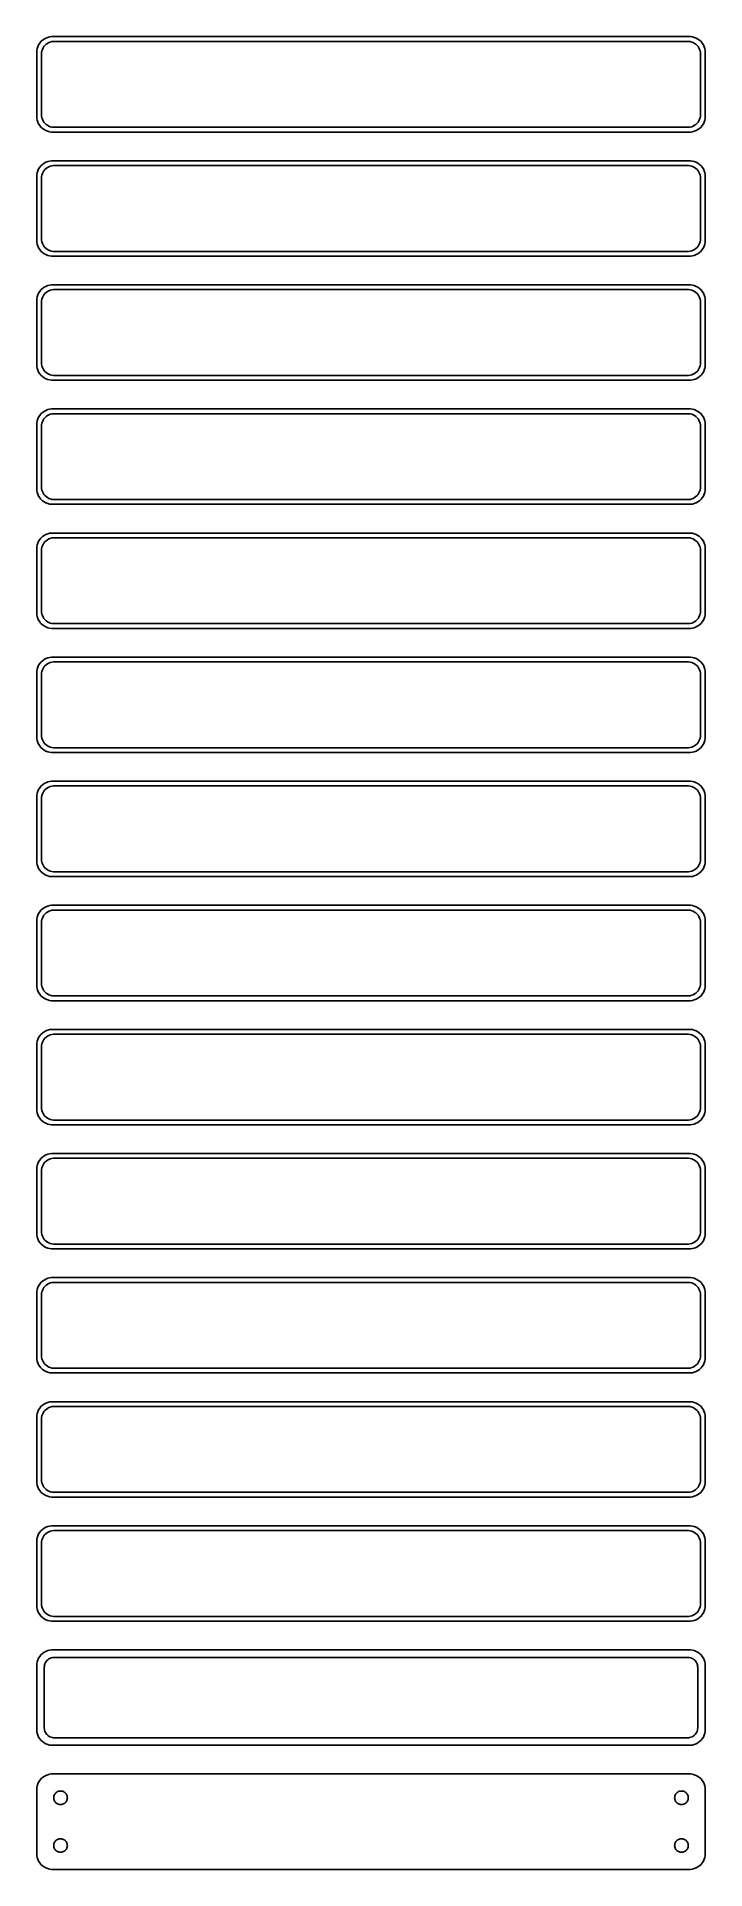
# Model space of a CAD drawing. Header units: metres. Extents: x -105 to 105, y 570 to 1146.
import ezdxf

# ---------------------------------------------------------------- set-up
doc = ezdxf.new("R2010")
doc.units = ezdxf.units.M

msp = doc.modelspace()

# ---------------------------------------------------------------- linework, layer by layer
for p, q in [((-104.961, 1141.63), (-105, 1141)), ((-105, 1141), (-105, 1121)), ((-104.843, 1142.24), (-104.961, 1141.63)), ((-104.649, 1142.84), (-104.843, 1142.24)), ((-104.382, 1143.41), (-104.649, 1142.84)), ((-104.045, 1143.94), (-104.382, 1143.41)), ((-103.645, 1144.42), (-104.045, 1143.94)), ((-103.187, 1144.85), (-103.645, 1144.42)), ((-103.5, 1140.5), (-103.468, 1141)), ((-103.5, 1121.5), (-103.5, 1140.5)), ((-103.468, 1141), (-103.374, 1141.49)), ((-103.374, 1141.49), (-103.219, 1141.97)), ((-103.219, 1141.97), (-103.005, 1142.43)), ((-102.679, 1145.22), (-103.187, 1144.85)), ((-103.005, 1142.43), (-102.736, 1142.85)), ((-102.736, 1142.85), (-102.416, 1143.24)), ((-102.129, 1145.52), (-102.679, 1145.22)), ((-102.416, 1143.24), (-102.05, 1143.58)), ((-101.545, 1145.76), (-102.129, 1145.52)), ((-102.05, 1143.58), (-101.643, 1143.88)), ((-101.643, 1143.88), (-101.203, 1144.12)), ((-100.937, 1145.91), (-101.545, 1145.76)), ((-101.203, 1144.12), (-100.736, 1144.3)), ((-100.314, 1145.99), (-100.937, 1145.91)), ((-100.736, 1144.3), (-100.25, 1144.43)), ((100.314, 1145.99), (-100.314, 1145.99)), ((-100.25, 1144.43), (-99.7512, 1144.49)), ((-99.7512, 1144.49), (99.7512, 1144.49)), ((99.7512, 1144.49), (100.25, 1144.43)), ((100.25, 1144.43), (100.736, 1144.3)), ((100.937, 1145.91), (100.314, 1145.99)), ((100.736, 1144.3), (101.203, 1144.12)), ((101.545, 1145.76), (100.937, 1145.91)), ((101.203, 1144.12), (101.643, 1143.88)), ((102.129, 1145.52), (101.545, 1145.76)), ((101.643, 1143.88), (102.05, 1143.58)), ((102.05, 1143.58), (102.416, 1143.24)), ((102.679, 1145.22), (102.129, 1145.52)), ((102.416, 1143.24), (102.736, 1142.85)), ((103.187, 1144.85), (102.679, 1145.22)), ((102.736, 1142.85), (103.005, 1142.43)), ((103.005, 1142.43), (103.219, 1141.97)), ((103.645, 1144.42), (103.187, 1144.85)), ((103.219, 1141.97), (103.374, 1141.49)), ((103.374, 1141.49), (103.468, 1141)), ((103.468, 1141), (103.5, 1140.5)), ((103.5, 1140.5), (103.5, 1121.5)), ((104.045, 1143.94), (103.645, 1144.42)), ((104.382, 1143.41), (104.045, 1143.94)), ((104.649, 1142.84), (104.382, 1143.41)), ((104.843, 1142.24), (104.649, 1142.84)), ((104.961, 1141.63), (104.843, 1142.24)), ((105, 1141), (104.961, 1141.63)), ((105, 1121), (105, 1141)), ((-105, 1121), (-104.961, 1120.37)), ((-104.961, 1120.37), (-104.843, 1119.76)), ((-104.843, 1119.76), (-104.649, 1119.16)), ((-104.649, 1119.16), (-104.382, 1118.59)), ((-104.382, 1118.59), (-104.045, 1118.06)), ((-104.045, 1118.06), (-103.645, 1117.58)), ((-103.645, 1117.58), (-103.187, 1117.15)), ((-103.468, 1121), (-103.5, 1121.5)), ((-103.374, 1120.51), (-103.468, 1121)), ((-103.219, 1120.03), (-103.374, 1120.51)), ((-103.005, 1119.57), (-103.219, 1120.03)), ((-102.736, 1119.15), (-103.005, 1119.57)), ((-102.416, 1118.76), (-102.736, 1119.15)), ((-102.05, 1118.42), (-102.416, 1118.76)), ((-101.643, 1118.12), (-102.05, 1118.42)), ((-101.203, 1117.88), (-101.643, 1118.12)), ((-100.736, 1117.7), (-101.203, 1117.88)), ((-100.25, 1117.57), (-100.736, 1117.7)), ((-99.7512, 1117.51), (-100.25, 1117.57)), ((99.7512, 1117.51), (-99.7512, 1117.51)), ((100.25, 1117.57), (99.7512, 1117.51)), ((100.736, 1117.7), (100.25, 1117.57)), ((101.203, 1117.88), (100.736, 1117.7)), ((101.643, 1118.12), (101.203, 1117.88)), ((102.05, 1118.42), (101.643, 1118.12)), ((102.416, 1118.76), (102.05, 1118.42)), ((102.736, 1119.15), (102.416, 1118.76)), ((103.005, 1119.57), (102.736, 1119.15)), ((103.219, 1120.03), (103.005, 1119.57)), ((103.187, 1117.15), (103.645, 1117.58)), ((103.374, 1120.51), (103.219, 1120.03)), ((103.468, 1121), (103.374, 1120.51)), ((103.5, 1121.5), (103.468, 1121)), ((103.645, 1117.58), (104.045, 1118.06)), ((104.045, 1118.06), (104.382, 1118.59)), ((104.382, 1118.59), (104.649, 1119.16)), ((104.649, 1119.16), (104.843, 1119.76)), ((104.843, 1119.76), (104.961, 1120.37)), ((104.961, 1120.37), (105, 1121)), ((-103.187, 1117.15), (-102.679, 1116.78)), ((-102.679, 1116.78), (-102.129, 1116.48)), ((-102.129, 1116.48), (-101.545, 1116.24)), ((-101.545, 1116.24), (-100.937, 1116.09)), ((-100.937, 1116.09), (-100.314, 1116.01)), ((-100.314, 1116.01), (100.314, 1116.01)), ((100.314, 1116.01), (100.937, 1116.09)), ((100.937, 1116.09), (101.545, 1116.24)), ((101.545, 1116.24), (102.129, 1116.48)), ((102.129, 1116.48), (102.679, 1116.78)), ((102.679, 1116.78), (103.187, 1117.15)), ((-102.679, 1106.22), (-103.187, 1105.85)), ((-102.129, 1106.52), (-102.679, 1106.22)), ((-101.545, 1106.76), (-102.129, 1106.52)), ((-100.937, 1106.91), (-101.545, 1106.76)), ((-100.314, 1106.99), (-100.937, 1106.91)), ((100.314, 1106.99), (-100.314, 1106.99)), ((100.937, 1106.91), (100.314, 1106.99)), ((101.545, 1106.76), (100.937, 1106.91)), ((102.129, 1106.52), (101.545, 1106.76)), ((102.679, 1106.22), (102.129, 1106.52)), ((103.187, 1105.85), (102.679, 1106.22)), ((-104.961, 1102.63), (-105, 1102)), ((-105, 1102), (-105, 1082)), ((-104.843, 1103.24), (-104.961, 1102.63)), ((-104.649, 1103.84), (-104.843, 1103.24)), ((-104.382, 1104.41), (-104.649, 1103.84)), ((-104.045, 1104.94), (-104.382, 1104.41)), ((-103.645, 1105.42), (-104.045, 1104.94)), ((-103.187, 1105.85), (-103.645, 1105.42)), ((-103.5, 1101.5), (-103.468, 1102)), ((-103.5, 1082.5), (-103.5, 1101.5)), ((-103.468, 1102), (-103.374, 1102.49)), ((-103.374, 1102.49), (-103.219, 1102.97)), ((-103.219, 1102.97), (-103.005, 1103.43)), ((-103.005, 1103.43), (-102.736, 1103.85)), ((-102.736, 1103.85), (-102.416, 1104.24)), ((-102.416, 1104.24), (-102.05, 1104.58)), ((-102.05, 1104.58), (-101.643, 1104.88)), ((-101.643, 1104.88), (-101.203, 1105.12)), ((-101.203, 1105.12), (-100.736, 1105.3)), ((-100.736, 1105.3), (-100.25, 1105.43)), ((-100.25, 1105.43), (-99.7512, 1105.49)), ((-99.7512, 1105.49), (99.7512, 1105.49)), ((99.7512, 1105.49), (100.25, 1105.43)), ((100.25, 1105.43), (100.736, 1105.3)), ((100.736, 1105.3), (101.203, 1105.12)), ((101.203, 1105.12), (101.643, 1104.88)), ((101.643, 1104.88), (102.05, 1104.58)), ((102.05, 1104.58), (102.416, 1104.24)), ((102.416, 1104.24), (102.736, 1103.85)), ((102.736, 1103.85), (103.005, 1103.43)), ((103.005, 1103.43), (103.219, 1102.97)), ((103.645, 1105.42), (103.187, 1105.85)), ((103.219, 1102.97), (103.374, 1102.49)), ((103.374, 1102.49), (103.468, 1102)), ((103.468, 1102), (103.5, 1101.5)), ((103.5, 1101.5), (103.5, 1082.5)), ((104.045, 1104.94), (103.645, 1105.42)), ((104.382, 1104.41), (104.045, 1104.94)), ((104.649, 1103.84), (104.382, 1104.41)), ((104.843, 1103.24), (104.649, 1103.84)), ((104.961, 1102.63), (104.843, 1103.24)), ((105, 1102), (104.961, 1102.63)), ((105, 1082), (105, 1102)), ((-105, 1082), (-104.961, 1081.37)), ((-104.961, 1081.37), (-104.843, 1080.76)), ((-104.843, 1080.76), (-104.649, 1080.16)), ((-104.649, 1080.16), (-104.382, 1079.59)), ((-104.382, 1079.59), (-104.045, 1079.06)), ((-104.045, 1079.06), (-103.645, 1078.58)), ((-103.645, 1078.58), (-103.187, 1078.15)), ((-103.468, 1082), (-103.5, 1082.5)), ((-103.374, 1081.51), (-103.468, 1082)), ((-103.219, 1081.03), (-103.374, 1081.51)), ((-103.005, 1080.57), (-103.219, 1081.03)), ((-103.187, 1078.15), (-102.679, 1077.78)), ((-102.736, 1080.15), (-103.005, 1080.57)), ((-102.416, 1079.76), (-102.736, 1080.15)), ((-102.679, 1077.78), (-102.129, 1077.48)), ((-102.05, 1079.42), (-102.416, 1079.76)), ((-102.129, 1077.48), (-101.545, 1077.24)), ((-101.643, 1079.12), (-102.05, 1079.42)), ((-101.203, 1078.88), (-101.643, 1079.12)), ((-101.545, 1077.24), (-100.937, 1077.09)), ((-100.736, 1078.7), (-101.203, 1078.88)), ((-100.937, 1077.09), (-100.314, 1077.01)), ((-100.25, 1078.57), (-100.736, 1078.7)), ((-99.7512, 1078.51), (-100.25, 1078.57)), ((99.7512, 1078.51), (-99.7512, 1078.51)), ((100.25, 1078.57), (99.7512, 1078.51)), ((100.736, 1078.7), (100.25, 1078.57)), ((100.314, 1077.01), (100.937, 1077.09)), ((101.203, 1078.88), (100.736, 1078.7)), ((100.937, 1077.09), (101.545, 1077.24)), ((101.643, 1079.12), (101.203, 1078.88)), ((101.545, 1077.24), (102.129, 1077.48)), ((102.05, 1079.42), (101.643, 1079.12)), ((102.416, 1079.76), (102.05, 1079.42)), ((102.129, 1077.48), (102.679, 1077.78)), ((102.736, 1080.15), (102.416, 1079.76)), ((102.679, 1077.78), (103.187, 1078.15)), ((103.005, 1080.57), (102.736, 1080.15)), ((103.219, 1081.03), (103.005, 1080.57)), ((103.187, 1078.15), (103.645, 1078.58)), ((103.374, 1081.51), (103.219, 1081.03)), ((103.468, 1082), (103.374, 1081.51)), ((103.5, 1082.5), (103.468, 1082)), ((103.645, 1078.58), (104.045, 1079.06)), ((104.045, 1079.06), (104.382, 1079.59)), ((104.382, 1079.59), (104.649, 1080.16)), ((104.649, 1080.16), (104.843, 1080.76)), ((104.843, 1080.76), (104.961, 1081.37)), ((104.961, 1081.37), (105, 1082)), ((-100.314, 1077.01), (100.314, 1077.01)), ((-104.045, 1065.94), (-104.382, 1065.41)), ((-103.645, 1066.42), (-104.045, 1065.94)), ((-103.187, 1066.85), (-103.645, 1066.42)), ((-102.679, 1067.22), (-103.187, 1066.85)), ((-102.129, 1067.52), (-102.679, 1067.22)), ((-102.416, 1065.24), (-102.05, 1065.58)), ((-101.545, 1067.76), (-102.129, 1067.52)), ((-102.05, 1065.58), (-101.643, 1065.88)), ((-101.643, 1065.88), (-101.203, 1066.12)), ((-100.937, 1067.91), (-101.545, 1067.76)), ((-101.203, 1066.12), (-100.736, 1066.3)), ((-100.314, 1067.99), (-100.937, 1067.91)), ((-100.736, 1066.3), (-100.25, 1066.43)), ((100.314, 1067.99), (-100.314, 1067.99)), ((-100.25, 1066.43), (-99.7512, 1066.49)), ((-99.7512, 1066.49), (99.7512, 1066.49)), ((99.7512, 1066.49), (100.25, 1066.43)), ((100.25, 1066.43), (100.736, 1066.3)), ((100.937, 1067.91), (100.314, 1067.99)), ((100.736, 1066.3), (101.203, 1066.12)), ((101.545, 1067.76), (100.937, 1067.91)), ((101.203, 1066.12), (101.643, 1065.88)), ((102.129, 1067.52), (101.545, 1067.76)), ((101.643, 1065.88), (102.05, 1065.58)), ((102.05, 1065.58), (102.416, 1065.24)), ((102.679, 1067.22), (102.129, 1067.52)), ((103.187, 1066.85), (102.679, 1067.22)), ((103.645, 1066.42), (103.187, 1066.85)), ((104.045, 1065.94), (103.645, 1066.42)), ((104.382, 1065.41), (104.045, 1065.94)), ((-104.961, 1063.63), (-105, 1063)), ((-105, 1063), (-105, 1043)), ((-104.843, 1064.24), (-104.961, 1063.63)), ((-104.649, 1064.84), (-104.843, 1064.24)), ((-104.382, 1065.41), (-104.649, 1064.84)), ((-103.5, 1062.5), (-103.468, 1063)), ((-103.5, 1043.5), (-103.5, 1062.5)), ((-103.468, 1063), (-103.374, 1063.49)), ((-103.374, 1063.49), (-103.219, 1063.97)), ((-103.219, 1063.97), (-103.005, 1064.43)), ((-103.005, 1064.43), (-102.736, 1064.85)), ((-102.736, 1064.85), (-102.416, 1065.24)), ((102.416, 1065.24), (102.736, 1064.85)), ((102.736, 1064.85), (103.005, 1064.43)), ((103.005, 1064.43), (103.219, 1063.97)), ((103.219, 1063.97), (103.374, 1063.49)), ((103.374, 1063.49), (103.468, 1063)), ((103.468, 1063), (103.5, 1062.5)), ((103.5, 1062.5), (103.5, 1043.5)), ((104.649, 1064.84), (104.382, 1065.41)), ((104.843, 1064.24), (104.649, 1064.84)), ((104.961, 1063.63), (104.843, 1064.24)), ((105, 1063), (104.961, 1063.63)), ((105, 1043), (105, 1063)), ((-105, 1043), (-104.961, 1042.37)), ((-103.468, 1043), (-103.5, 1043.5)), ((-103.374, 1042.51), (-103.468, 1043)), ((103.468, 1043), (103.374, 1042.51)), ((103.5, 1043.5), (103.468, 1043)), ((104.961, 1042.37), (105, 1043)), ((-104.961, 1042.37), (-104.843, 1041.76)), ((-104.843, 1041.76), (-104.649, 1041.16)), ((-104.649, 1041.16), (-104.382, 1040.59)), ((-104.382, 1040.59), (-104.045, 1040.06)), ((-104.045, 1040.06), (-103.645, 1039.58)), ((-103.645, 1039.58), (-103.187, 1039.15)), ((-103.219, 1042.03), (-103.374, 1042.51)), ((-103.005, 1041.57), (-103.219, 1042.03)), ((-103.187, 1039.15), (-102.679, 1038.78)), ((-102.736, 1041.15), (-103.005, 1041.57)), ((-102.416, 1040.76), (-102.736, 1041.15)), ((-102.679, 1038.78), (-102.129, 1038.48)), ((-102.05, 1040.42), (-102.416, 1040.76)), ((-102.129, 1038.48), (-101.545, 1038.24)), ((-101.643, 1040.12), (-102.05, 1040.42)), ((-101.203, 1039.88), (-101.643, 1040.12)), ((-101.545, 1038.24), (-100.937, 1038.09)), ((-100.736, 1039.7), (-101.203, 1039.88)), ((-100.937, 1038.09), (-100.314, 1038.01)), ((-100.25, 1039.57), (-100.736, 1039.7)), ((-100.314, 1038.01), (100.314, 1038.01)), ((-99.7512, 1039.51), (-100.25, 1039.57)), ((99.7512, 1039.51), (-99.7512, 1039.51)), ((100.25, 1039.57), (99.7512, 1039.51)), ((100.736, 1039.7), (100.25, 1039.57)), ((100.314, 1038.01), (100.937, 1038.09)), ((101.203, 1039.88), (100.736, 1039.7)), ((100.937, 1038.09), (101.545, 1038.24)), ((101.643, 1040.12), (101.203, 1039.88)), ((101.545, 1038.24), (102.129, 1038.48)), ((102.05, 1040.42), (101.643, 1040.12)), ((102.416, 1040.76), (102.05, 1040.42)), ((102.129, 1038.48), (102.679, 1038.78)), ((102.736, 1041.15), (102.416, 1040.76)), ((102.679, 1038.78), (103.187, 1039.15)), ((103.005, 1041.57), (102.736, 1041.15)), ((103.219, 1042.03), (103.005, 1041.57)), ((103.187, 1039.15), (103.645, 1039.58)), ((103.374, 1042.51), (103.219, 1042.03)), ((103.645, 1039.58), (104.045, 1040.06)), ((104.045, 1040.06), (104.382, 1040.59)), ((104.382, 1040.59), (104.649, 1041.16)), ((104.649, 1041.16), (104.843, 1041.76)), ((104.843, 1041.76), (104.961, 1042.37)), ((-104.649, 1025.84), (-104.843, 1025.24)), ((-104.382, 1026.41), (-104.649, 1025.84)), ((-104.045, 1026.94), (-104.382, 1026.41)), ((-103.645, 1027.42), (-104.045, 1026.94)), ((-103.187, 1027.85), (-103.645, 1027.42)), ((-103.219, 1024.97), (-103.005, 1025.43)), ((-102.679, 1028.22), (-103.187, 1027.85)), ((-103.005, 1025.43), (-102.736, 1025.85)), ((-102.736, 1025.85), (-102.416, 1026.24)), ((-102.129, 1028.52), (-102.679, 1028.22)), ((-102.416, 1026.24), (-102.05, 1026.58)), ((-101.545, 1028.76), (-102.129, 1028.52)), ((-102.05, 1026.58), (-101.643, 1026.88)), ((-101.643, 1026.88), (-101.203, 1027.12)), ((-100.937, 1028.91), (-101.545, 1028.76)), ((-101.203, 1027.12), (-100.736, 1027.3)), ((-100.314, 1028.99), (-100.937, 1028.91)), ((-100.736, 1027.3), (-100.25, 1027.43)), ((100.314, 1028.99), (-100.314, 1028.99)), ((-100.25, 1027.43), (-99.7512, 1027.49)), ((-99.7512, 1027.49), (99.7512, 1027.49)), ((99.7512, 1027.49), (100.25, 1027.43)), ((100.25, 1027.43), (100.736, 1027.3)), ((100.937, 1028.91), (100.314, 1028.99)), ((100.736, 1027.3), (101.203, 1027.12)), ((101.545, 1028.76), (100.937, 1028.91)), ((101.203, 1027.12), (101.643, 1026.88)), ((102.129, 1028.52), (101.545, 1028.76)), ((101.643, 1026.88), (102.05, 1026.58)), ((102.05, 1026.58), (102.416, 1026.24)), ((102.679, 1028.22), (102.129, 1028.52)), ((102.416, 1026.24), (102.736, 1025.85)), ((103.187, 1027.85), (102.679, 1028.22)), ((102.736, 1025.85), (103.005, 1025.43)), ((103.005, 1025.43), (103.219, 1024.97)), ((103.645, 1027.42), (103.187, 1027.85)), ((104.045, 1026.94), (103.645, 1027.42)), ((104.382, 1026.41), (104.045, 1026.94)), ((104.649, 1025.84), (104.382, 1026.41)), ((104.843, 1025.24), (104.649, 1025.84)), ((-104.961, 1024.63), (-105, 1024)), ((-105, 1024), (-105, 1004)), ((-104.843, 1025.24), (-104.961, 1024.63)), ((-103.5, 1023.5), (-103.468, 1024)), ((-103.5, 1004.5), (-103.5, 1023.5)), ((-103.468, 1024), (-103.374, 1024.49)), ((-103.374, 1024.49), (-103.219, 1024.97)), ((103.219, 1024.97), (103.374, 1024.49)), ((103.374, 1024.49), (103.468, 1024)), ((103.468, 1024), (103.5, 1023.5)), ((103.5, 1023.5), (103.5, 1004.5)), ((104.961, 1024.63), (104.843, 1025.24)), ((105, 1024), (104.961, 1024.63)), ((105, 1004), (105, 1024)), ((-105, 1004), (-104.961, 1003.37)), ((-104.961, 1003.37), (-104.843, 1002.76)), ((-104.843, 1002.76), (-104.649, 1002.16)), ((-103.468, 1004), (-103.5, 1004.5)), ((-103.374, 1003.51), (-103.468, 1004)), ((-103.219, 1003.03), (-103.374, 1003.51)), ((-103.005, 1002.57), (-103.219, 1003.03)), ((-102.736, 1002.15), (-103.005, 1002.57)), ((103.005, 1002.57), (102.736, 1002.15)), ((103.219, 1003.03), (103.005, 1002.57)), ((103.374, 1003.51), (103.219, 1003.03)), ((103.468, 1004), (103.374, 1003.51)), ((103.5, 1004.5), (103.468, 1004)), ((104.649, 1002.16), (104.843, 1002.76)), ((104.843, 1002.76), (104.961, 1003.37)), ((104.961, 1003.37), (105, 1004)), ((-104.649, 1002.16), (-104.382, 1001.59)), ((-104.382, 1001.59), (-104.045, 1001.06)), ((-104.045, 1001.06), (-103.645, 1000.58)), ((-103.645, 1000.58), (-103.187, 1000.15)), ((-103.187, 1000.15), (-102.679, 999.778)), ((-102.416, 1001.76), (-102.736, 1002.15)), ((-102.679, 999.778), (-102.129, 999.476)), ((-102.05, 1001.42), (-102.416, 1001.76)), ((-102.129, 999.476), (-101.545, 999.245)), ((-101.643, 1001.12), (-102.05, 1001.42)), ((-101.203, 1000.88), (-101.643, 1001.12)), ((-101.545, 999.245), (-100.937, 999.089)), ((-100.736, 1000.7), (-101.203, 1000.88)), ((-100.937, 999.089), (-100.314, 999.01)), ((-100.25, 1000.57), (-100.736, 1000.7)), ((-100.314, 999.01), (100.314, 999.01)), ((-99.7512, 1000.51), (-100.25, 1000.57)), ((99.7512, 1000.51), (-99.7512, 1000.51)), ((100.25, 1000.57), (99.7512, 1000.51)), ((100.736, 1000.7), (100.25, 1000.57)), ((100.314, 999.01), (100.937, 999.089)), ((101.203, 1000.88), (100.736, 1000.7)), ((100.937, 999.089), (101.545, 999.245)), ((101.643, 1001.12), (101.203, 1000.88)), ((101.545, 999.245), (102.129, 999.476)), ((102.05, 1001.42), (101.643, 1001.12)), ((102.416, 1001.76), (102.05, 1001.42)), ((102.129, 999.476), (102.679, 999.778)), ((102.736, 1002.15), (102.416, 1001.76)), ((102.679, 999.778), (103.187, 1000.15)), ((103.187, 1000.15), (103.645, 1000.58)), ((103.645, 1000.58), (104.045, 1001.06)), ((104.045, 1001.06), (104.382, 1001.59)), ((104.382, 1001.59), (104.649, 1002.16)), ((-104.961, 985.627), (-105, 985)), ((-105, 985), (-105, 965)), ((-104.843, 986.243), (-104.961, 985.627)), ((-104.649, 986.841), (-104.843, 986.243)), ((-104.382, 987.409), (-104.649, 986.841)), ((-104.045, 987.939), (-104.382, 987.409)), ((-103.645, 988.423), (-104.045, 987.939)), ((-103.187, 988.853), (-103.645, 988.423)), ((-103.5, 984.5), (-103.468, 985.001)), ((-103.468, 985.001), (-103.374, 985.495)), ((-103.374, 985.495), (-103.219, 985.972)), ((-103.219, 985.972), (-103.005, 986.427)), ((-102.679, 989.222), (-103.187, 988.853)), ((-103.005, 986.427), (-102.736, 986.851)), ((-102.736, 986.851), (-102.416, 987.238)), ((-102.129, 989.524), (-102.679, 989.222)), ((-102.416, 987.238), (-102.05, 987.582)), ((-101.545, 989.755), (-102.129, 989.524)), ((-102.05, 987.582), (-101.643, 987.877)), ((-101.643, 987.877), (-101.203, 988.119)), ((-100.937, 989.911), (-101.545, 989.755)), ((-101.203, 988.119), (-100.736, 988.304)), ((-100.314, 989.99), (-100.937, 989.911)), ((-100.736, 988.304), (-100.25, 988.429)), ((100.314, 989.99), (-100.314, 989.99)), ((-100.25, 988.429), (-99.7512, 988.492)), ((-99.7512, 988.492), (99.7512, 988.492)), ((99.7512, 988.492), (100.25, 988.429)), ((100.25, 988.429), (100.736, 988.304)), ((100.937, 989.911), (100.314, 989.99)), ((100.736, 988.304), (101.203, 988.119)), ((101.545, 989.755), (100.937, 989.911)), ((101.203, 988.119), (101.643, 987.877)), ((102.129, 989.524), (101.545, 989.755)), ((101.643, 987.877), (102.05, 987.582)), ((102.05, 987.582), (102.416, 987.238)), ((102.679, 989.222), (102.129, 989.524)), ((102.416, 987.238), (102.736, 986.851)), ((103.187, 988.853), (102.679, 989.222)), ((102.736, 986.851), (103.005, 986.427)), ((103.005, 986.427), (103.219, 985.972)), ((103.645, 988.423), (103.187, 988.853)), ((103.219, 985.972), (103.374, 985.495)), ((103.374, 985.495), (103.468, 985.001)), ((103.468, 985.001), (103.5, 984.5)), ((104.045, 987.939), (103.645, 988.423)), ((104.382, 987.409), (104.045, 987.939)), ((104.649, 986.841), (104.382, 987.409)), ((104.843, 986.243), (104.649, 986.841)), ((104.961, 985.627), (104.843, 986.243)), ((105, 985), (104.961, 985.627)), ((105, 965), (105, 985)), ((-103.5, 965.5), (-103.5, 984.5)), ((103.5, 984.5), (103.5, 965.5)), ((-105, 965), (-104.961, 964.373)), ((-104.961, 964.373), (-104.843, 963.757)), ((-104.843, 963.757), (-104.649, 963.159)), ((-104.649, 963.159), (-104.382, 962.591)), ((-104.382, 962.591), (-104.045, 962.061)), ((-104.045, 962.061), (-103.645, 961.577)), ((-103.468, 964.999), (-103.5, 965.5)), ((-103.374, 964.505), (-103.468, 964.999)), ((-103.219, 964.028), (-103.374, 964.505)), ((-103.005, 963.573), (-103.219, 964.028)), ((-102.736, 963.149), (-103.005, 963.573)), ((-102.416, 962.762), (-102.736, 963.149)), ((-102.05, 962.418), (-102.416, 962.762)), ((-101.643, 962.123), (-102.05, 962.418)), ((-101.203, 961.881), (-101.643, 962.123)), ((101.643, 962.123), (101.203, 961.881)), ((102.05, 962.418), (101.643, 962.123)), ((102.416, 962.762), (102.05, 962.418)), ((102.736, 963.149), (102.416, 962.762)), ((103.005, 963.573), (102.736, 963.149)), ((103.219, 964.028), (103.005, 963.573)), ((103.374, 964.505), (103.219, 964.028)), ((103.468, 964.999), (103.374, 964.505)), ((103.5, 965.5), (103.468, 964.999)), ((103.645, 961.577), (104.045, 962.061)), ((104.045, 962.061), (104.382, 962.591)), ((104.382, 962.591), (104.649, 963.159)), ((104.649, 963.159), (104.843, 963.757)), ((104.843, 963.757), (104.961, 964.373)), ((104.961, 964.373), (105, 965)), ((-103.645, 961.577), (-103.187, 961.147)), ((-103.187, 961.147), (-102.679, 960.778)), ((-102.679, 960.778), (-102.129, 960.476)), ((-102.129, 960.476), (-101.545, 960.245)), ((-101.545, 960.245), (-100.937, 960.089)), ((-100.736, 961.696), (-101.203, 961.881)), ((-100.937, 960.089), (-100.314, 960.01)), ((-100.25, 961.571), (-100.736, 961.696)), ((-100.314, 960.01), (100.314, 960.01)), ((-99.7512, 961.508), (-100.25, 961.571)), ((99.7512, 961.508), (-99.7512, 961.508)), ((100.25, 961.571), (99.7512, 961.508)), ((100.736, 961.696), (100.25, 961.571)), ((100.314, 960.01), (100.937, 960.089)), ((101.203, 961.881), (100.736, 961.696)), ((100.937, 960.089), (101.545, 960.245)), ((101.545, 960.245), (102.129, 960.476)), ((102.129, 960.476), (102.679, 960.778)), ((102.679, 960.778), (103.187, 961.147)), ((103.187, 961.147), (103.645, 961.577)), ((-102.129, 950.524), (-102.679, 950.222)), ((-101.545, 950.755), (-102.129, 950.524)), ((-100.937, 950.911), (-101.545, 950.755)), ((-100.314, 950.99), (-100.937, 950.911)), ((100.314, 950.99), (-100.314, 950.99)), ((100.937, 950.911), (100.314, 950.99)), ((101.545, 950.755), (100.937, 950.911)), ((102.129, 950.524), (101.545, 950.755)), ((102.679, 950.222), (102.129, 950.524)), ((-104.961, 946.627), (-105, 946)), ((-105, 946), (-105, 926)), ((-104.843, 947.243), (-104.961, 946.627)), ((-104.649, 947.841), (-104.843, 947.243)), ((-104.382, 948.409), (-104.649, 947.841)), ((-104.045, 948.939), (-104.382, 948.409)), ((-103.645, 949.423), (-104.045, 948.939)), ((-103.187, 949.853), (-103.645, 949.423)), ((-103.5, 945.5), (-103.468, 946.001)), ((-103.5, 926.5), (-103.5, 945.5)), ((-103.468, 946.001), (-103.374, 946.495)), ((-103.374, 946.495), (-103.219, 946.972)), ((-103.219, 946.972), (-103.005, 947.427)), ((-102.679, 950.222), (-103.187, 949.853)), ((-103.005, 947.427), (-102.736, 947.851)), ((-102.736, 947.851), (-102.416, 948.238)), ((-102.416, 948.238), (-102.05, 948.582)), ((-102.05, 948.582), (-101.643, 948.877)), ((-101.643, 948.877), (-101.203, 949.119)), ((-101.203, 949.119), (-100.736, 949.304)), ((-100.736, 949.304), (-100.25, 949.429)), ((-100.25, 949.429), (-99.7512, 949.492)), ((-99.7512, 949.492), (99.7512, 949.492)), ((99.7512, 949.492), (100.25, 949.429)), ((100.25, 949.429), (100.736, 949.304)), ((100.736, 949.304), (101.203, 949.119)), ((101.203, 949.119), (101.643, 948.877)), ((101.643, 948.877), (102.05, 948.582)), ((102.05, 948.582), (102.416, 948.238)), ((102.416, 948.238), (102.736, 947.851)), ((103.187, 949.853), (102.679, 950.222)), ((102.736, 947.851), (103.005, 947.427)), ((103.005, 947.427), (103.219, 946.972)), ((103.645, 949.423), (103.187, 949.853)), ((103.219, 946.972), (103.374, 946.495)), ((103.374, 946.495), (103.468, 946.001)), ((103.468, 946.001), (103.5, 945.5)), ((103.5, 945.5), (103.5, 926.5)), ((104.045, 948.939), (103.645, 949.423)), ((104.382, 948.409), (104.045, 948.939)), ((104.649, 947.841), (104.382, 948.409)), ((104.843, 947.243), (104.649, 947.841)), ((104.961, 946.627), (104.843, 947.243)), ((105, 946), (104.961, 946.627)), ((105, 926), (105, 946)), ((-105, 926), (-104.961, 925.373)), ((-104.961, 925.373), (-104.843, 924.757)), ((-104.843, 924.757), (-104.649, 924.159)), ((-104.649, 924.159), (-104.382, 923.591)), ((-104.382, 923.591), (-104.045, 923.061)), ((-104.045, 923.061), (-103.645, 922.577)), ((-103.645, 922.577), (-103.187, 922.147)), ((-103.468, 925.999), (-103.5, 926.5)), ((-103.374, 925.505), (-103.468, 925.999)), ((-103.219, 925.028), (-103.374, 925.505)), ((-103.005, 924.573), (-103.219, 925.028)), ((-103.187, 922.147), (-102.679, 921.778)), ((-102.736, 924.149), (-103.005, 924.573)), ((-102.416, 923.762), (-102.736, 924.149)), ((-102.679, 921.778), (-102.129, 921.476)), ((-102.05, 923.418), (-102.416, 923.762)), ((-101.643, 923.123), (-102.05, 923.418)), ((-101.203, 922.881), (-101.643, 923.123)), ((-100.736, 922.696), (-101.203, 922.881)), ((-100.25, 922.571), (-100.736, 922.696)), ((-99.7512, 922.508), (-100.25, 922.571)), ((99.7512, 922.508), (-99.7512, 922.508)), ((100.25, 922.571), (99.7512, 922.508)), ((100.736, 922.696), (100.25, 922.571)), ((101.203, 922.881), (100.736, 922.696)), ((101.643, 923.123), (101.203, 922.881)), ((102.05, 923.418), (101.643, 923.123)), ((102.416, 923.762), (102.05, 923.418)), ((102.129, 921.476), (102.679, 921.778)), ((102.736, 924.149), (102.416, 923.762)), ((102.679, 921.778), (103.187, 922.147)), ((103.005, 924.573), (102.736, 924.149)), ((103.219, 925.028), (103.005, 924.573)), ((103.187, 922.147), (103.645, 922.577)), ((103.374, 925.505), (103.219, 925.028)), ((103.468, 925.999), (103.374, 925.505)), ((103.5, 926.5), (103.468, 925.999)), ((103.645, 922.577), (104.045, 923.061)), ((104.045, 923.061), (104.382, 923.591)), ((104.382, 923.591), (104.649, 924.159)), ((104.649, 924.159), (104.843, 924.757)), ((104.843, 924.757), (104.961, 925.373)), ((104.961, 925.373), (105, 926)), ((-102.129, 921.476), (-101.545, 921.245)), ((-101.545, 921.245), (-100.937, 921.089)), ((-100.937, 921.089), (-100.314, 921.01)), ((-100.314, 921.01), (100.314, 921.01)), ((100.314, 921.01), (100.937, 921.089)), ((100.937, 921.089), (101.545, 921.245)), ((101.545, 921.245), (102.129, 921.476)), ((-103.645, 910.423), (-104.045, 909.939)), ((-103.187, 910.853), (-103.645, 910.423)), ((-102.679, 911.222), (-103.187, 910.853)), ((-102.129, 911.524), (-102.679, 911.222)), ((-101.545, 911.755), (-102.129, 911.524)), ((-101.643, 909.877), (-101.203, 910.119)), ((-100.937, 911.911), (-101.545, 911.755)), ((-101.203, 910.119), (-100.736, 910.304)), ((-100.314, 911.99), (-100.937, 911.911)), ((-100.736, 910.304), (-100.25, 910.429)), ((100.314, 911.99), (-100.314, 911.99)), ((-100.25, 910.429), (-99.7512, 910.492)), ((-99.7512, 910.492), (99.7512, 910.492)), ((99.7512, 910.492), (100.25, 910.429)), ((100.25, 910.429), (100.736, 910.304)), ((100.937, 911.911), (100.314, 911.99)), ((100.736, 910.304), (101.203, 910.119)), ((101.545, 911.755), (100.937, 911.911)), ((101.203, 910.119), (101.643, 909.877)), ((102.129, 911.524), (101.545, 911.755)), ((102.679, 911.222), (102.129, 911.524)), ((103.187, 910.853), (102.679, 911.222)), ((103.645, 910.423), (103.187, 910.853)), ((104.045, 909.939), (103.645, 910.423)), ((-104.961, 907.627), (-105, 907)), ((-105, 907), (-105, 887)), ((-104.843, 908.243), (-104.961, 907.627)), ((-104.649, 908.841), (-104.843, 908.243)), ((-104.382, 909.409), (-104.649, 908.841)), ((-104.045, 909.939), (-104.382, 909.409)), ((-103.5, 906.5), (-103.468, 907.001)), ((-103.5, 887.5), (-103.5, 906.5)), ((-103.468, 907.001), (-103.374, 907.495)), ((-103.374, 907.495), (-103.219, 907.972)), ((-103.219, 907.972), (-103.005, 908.427)), ((-103.005, 908.427), (-102.736, 908.851)), ((-102.736, 908.851), (-102.416, 909.238)), ((-102.416, 909.238), (-102.05, 909.582)), ((-102.05, 909.582), (-101.643, 909.877)), ((101.643, 909.877), (102.05, 909.582)), ((102.05, 909.582), (102.416, 909.238)), ((102.416, 909.238), (102.736, 908.851)), ((102.736, 908.851), (103.005, 908.427)), ((103.005, 908.427), (103.219, 907.972)), ((103.219, 907.972), (103.374, 907.495)), ((103.374, 907.495), (103.468, 907.001)), ((103.468, 907.001), (103.5, 906.5)), ((103.5, 906.5), (103.5, 887.5)), ((104.382, 909.409), (104.045, 909.939)), ((104.649, 908.841), (104.382, 909.409)), ((104.843, 908.243), (104.649, 908.841)), ((104.961, 907.627), (104.843, 908.243)), ((105, 907), (104.961, 907.627)), ((105, 887), (105, 907)), ((-103.468, 886.999), (-103.5, 887.5)), ((103.5, 887.5), (103.468, 886.999)), ((-105, 887), (-104.961, 886.373)), ((-104.961, 886.373), (-104.843, 885.757)), ((-104.843, 885.757), (-104.649, 885.159)), ((-104.649, 885.159), (-104.382, 884.591)), ((-104.382, 884.591), (-104.045, 884.061)), ((-104.045, 884.061), (-103.645, 883.577)), ((-103.645, 883.577), (-103.187, 883.147)), ((-103.374, 886.505), (-103.468, 886.999)), ((-103.219, 886.028), (-103.374, 886.505)), ((-103.005, 885.573), (-103.219, 886.028)), ((-103.187, 883.147), (-102.679, 882.778)), ((-102.736, 885.149), (-103.005, 885.573)), ((-102.416, 884.762), (-102.736, 885.149)), ((-102.679, 882.778), (-102.129, 882.476)), ((-102.05, 884.418), (-102.416, 884.762)), ((-102.129, 882.476), (-101.545, 882.245)), ((-101.643, 884.123), (-102.05, 884.418)), ((-101.203, 883.881), (-101.643, 884.123)), ((-101.545, 882.245), (-100.937, 882.089)), ((-100.736, 883.696), (-101.203, 883.881)), ((-100.937, 882.089), (-100.314, 882.01)), ((-100.25, 883.571), (-100.736, 883.696)), ((-100.314, 882.01), (100.314, 882.01)), ((-99.7512, 883.508), (-100.25, 883.571)), ((99.7512, 883.508), (-99.7512, 883.508)), ((100.25, 883.571), (99.7512, 883.508)), ((100.736, 883.696), (100.25, 883.571)), ((100.314, 882.01), (100.937, 882.089)), ((101.203, 883.881), (100.736, 883.696)), ((100.937, 882.089), (101.545, 882.245)), ((101.643, 884.123), (101.203, 883.881)), ((101.545, 882.245), (102.129, 882.476)), ((102.05, 884.418), (101.643, 884.123)), ((102.416, 884.762), (102.05, 884.418)), ((102.129, 882.476), (102.679, 882.778)), ((102.736, 885.149), (102.416, 884.762)), ((102.679, 882.778), (103.187, 883.147)), ((103.005, 885.573), (102.736, 885.149)), ((103.219, 886.028), (103.005, 885.573)), ((103.187, 883.147), (103.645, 883.577)), ((103.374, 886.505), (103.219, 886.028)), ((103.468, 886.999), (103.374, 886.505)), ((103.645, 883.577), (104.045, 884.061)), ((104.045, 884.061), (104.382, 884.591)), ((104.382, 884.591), (104.649, 885.159)), ((104.649, 885.159), (104.843, 885.757)), ((104.843, 885.757), (104.961, 886.373)), ((104.961, 886.373), (105, 887)), ((-104.649, 869.841), (-104.843, 869.243)), ((-104.382, 870.409), (-104.649, 869.841)), ((-104.045, 870.939), (-104.382, 870.409)), ((-103.645, 871.423), (-104.045, 870.939)), ((-103.187, 871.853), (-103.645, 871.423)), ((-102.679, 872.222), (-103.187, 871.853)), ((-103.005, 869.427), (-102.736, 869.851)), ((-102.736, 869.851), (-102.416, 870.238)), ((-102.129, 872.524), (-102.679, 872.222)), ((-102.416, 870.238), (-102.05, 870.582)), ((-101.545, 872.755), (-102.129, 872.524)), ((-102.05, 870.582), (-101.643, 870.877)), ((-101.643, 870.877), (-101.203, 871.119)), ((-100.937, 872.911), (-101.545, 872.755)), ((-101.203, 871.119), (-100.736, 871.304)), ((-100.314, 872.99), (-100.937, 872.911)), ((-100.736, 871.304), (-100.25, 871.429)), ((100.314, 872.99), (-100.314, 872.99)), ((-100.25, 871.429), (-99.7512, 871.492)), ((-99.7512, 871.492), (99.7512, 871.492)), ((99.7512, 871.492), (100.25, 871.429)), ((100.25, 871.429), (100.736, 871.304)), ((100.937, 872.911), (100.314, 872.99)), ((100.736, 871.304), (101.203, 871.119)), ((101.545, 872.755), (100.937, 872.911)), ((101.203, 871.119), (101.643, 870.877)), ((102.129, 872.524), (101.545, 872.755)), ((101.643, 870.877), (102.05, 870.582)), ((102.05, 870.582), (102.416, 870.238)), ((102.679, 872.222), (102.129, 872.524)), ((102.416, 870.238), (102.736, 869.851)), ((103.187, 871.853), (102.679, 872.222)), ((102.736, 869.851), (103.005, 869.427)), ((103.645, 871.423), (103.187, 871.853)), ((104.045, 870.939), (103.645, 871.423)), ((104.382, 870.409), (104.045, 870.939)), ((104.649, 869.841), (104.382, 870.409)), ((104.843, 869.243), (104.649, 869.841)), ((-104.961, 868.627), (-105, 868)), ((-105, 868), (-105, 848)), ((-104.843, 869.243), (-104.961, 868.627)), ((-103.5, 867.5), (-103.468, 868.001)), ((-103.5, 848.5), (-103.5, 867.5)), ((-103.468, 868.001), (-103.374, 868.495)), ((-103.374, 868.495), (-103.219, 868.972)), ((-103.219, 868.972), (-103.005, 869.427)), ((103.005, 869.427), (103.219, 868.972)), ((103.219, 868.972), (103.374, 868.495)), ((103.374, 868.495), (103.468, 868.001)), ((103.468, 868.001), (103.5, 867.5)), ((103.5, 867.5), (103.5, 848.5)), ((104.961, 868.627), (104.843, 869.243)), ((105, 868), (104.961, 868.627)), ((105, 848), (105, 868)), ((-105, 848), (-104.961, 847.373)), ((-104.961, 847.373), (-104.843, 846.757)), ((-104.843, 846.757), (-104.649, 846.159)), ((-103.468, 847.999), (-103.5, 848.5)), ((-103.374, 847.505), (-103.468, 847.999)), ((-103.219, 847.028), (-103.374, 847.505)), ((-103.005, 846.573), (-103.219, 847.028)), ((103.219, 847.028), (103.005, 846.573)), ((103.374, 847.505), (103.219, 847.028)), ((103.468, 847.999), (103.374, 847.505)), ((103.5, 848.5), (103.468, 847.999)), ((104.649, 846.159), (104.843, 846.757)), ((104.843, 846.757), (104.961, 847.373)), ((104.961, 847.373), (105, 848)), ((-104.649, 846.159), (-104.382, 845.591)), ((-104.382, 845.591), (-104.045, 845.061)), ((-104.045, 845.061), (-103.645, 844.577)), ((-103.645, 844.577), (-103.187, 844.147)), ((-103.187, 844.147), (-102.679, 843.778)), ((-102.736, 846.149), (-103.005, 846.573)), ((-102.416, 845.762), (-102.736, 846.149)), ((-102.679, 843.778), (-102.129, 843.476)), ((-102.05, 845.418), (-102.416, 845.762)), ((-102.129, 843.476), (-101.545, 843.245)), ((-101.643, 845.123), (-102.05, 845.418)), ((-101.203, 844.881), (-101.643, 845.123)), ((-101.545, 843.245), (-100.937, 843.089)), ((-100.736, 844.696), (-101.203, 844.881)), ((-100.937, 843.089), (-100.314, 843.01)), ((-100.25, 844.571), (-100.736, 844.696)), ((-100.314, 843.01), (100.314, 843.01)), ((-99.7512, 844.508), (-100.25, 844.571)), ((99.7512, 844.508), (-99.7512, 844.508)), ((100.25, 844.571), (99.7512, 844.508)), ((100.736, 844.696), (100.25, 844.571)), ((100.314, 843.01), (100.937, 843.089)), ((101.203, 844.881), (100.736, 844.696)), ((100.937, 843.089), (101.545, 843.245)), ((101.643, 845.123), (101.203, 844.881)), ((101.545, 843.245), (102.129, 843.476)), ((102.05, 845.418), (101.643, 845.123)), ((102.416, 845.762), (102.05, 845.418)), ((102.129, 843.476), (102.679, 843.778)), ((102.736, 846.149), (102.416, 845.762)), ((102.679, 843.778), (103.187, 844.147)), ((103.005, 846.573), (102.736, 846.149)), ((103.187, 844.147), (103.645, 844.577)), ((103.645, 844.577), (104.045, 845.061)), ((104.045, 845.061), (104.382, 845.591)), ((104.382, 845.591), (104.649, 846.159)), ((-104.961, 829.627), (-105, 829)), ((-104.843, 830.243), (-104.961, 829.627)), ((-104.649, 830.841), (-104.843, 830.243)), ((-104.382, 831.409), (-104.649, 830.841)), ((-104.045, 831.939), (-104.382, 831.409)), ((-103.645, 832.423), (-104.045, 831.939)), ((-103.187, 832.853), (-103.645, 832.423)), ((-103.468, 829.001), (-103.374, 829.495)), ((-103.374, 829.495), (-103.219, 829.972)), ((-103.219, 829.972), (-103.005, 830.427)), ((-102.679, 833.222), (-103.187, 832.853)), ((-103.005, 830.427), (-102.736, 830.851)), ((-102.736, 830.851), (-102.416, 831.238)), ((-102.129, 833.524), (-102.679, 833.222)), ((-102.416, 831.238), (-102.05, 831.582)), ((-101.545, 833.755), (-102.129, 833.524)), ((-102.05, 831.582), (-101.643, 831.877)), ((-101.643, 831.877), (-101.203, 832.119)), ((-100.937, 833.911), (-101.545, 833.755)), ((-101.203, 832.119), (-100.736, 832.304)), ((-100.314, 833.99), (-100.937, 833.911)), ((-100.736, 832.304), (-100.25, 832.429)), ((100.314, 833.99), (-100.314, 833.99)), ((-100.25, 832.429), (-99.7512, 832.492)), ((-99.7512, 832.492), (99.7512, 832.492)), ((99.7512, 832.492), (100.25, 832.429)), ((100.25, 832.429), (100.736, 832.304)), ((100.937, 833.911), (100.314, 833.99)), ((100.736, 832.304), (101.203, 832.119)), ((101.545, 833.755), (100.937, 833.911)), ((101.203, 832.119), (101.643, 831.877)), ((102.129, 833.524), (101.545, 833.755)), ((101.643, 831.877), (102.05, 831.582)), ((102.05, 831.582), (102.416, 831.238)), ((102.679, 833.222), (102.129, 833.524)), ((102.416, 831.238), (102.736, 830.851)), ((103.187, 832.853), (102.679, 833.222)), ((102.736, 830.851), (103.005, 830.427)), ((103.005, 830.427), (103.219, 829.972)), ((103.645, 832.423), (103.187, 832.853)), ((103.219, 829.972), (103.374, 829.495)), ((103.374, 829.495), (103.468, 829.001)), ((104.045, 831.939), (103.645, 832.423)), ((104.382, 831.409), (104.045, 831.939)), ((104.649, 830.841), (104.382, 831.409)), ((104.843, 830.243), (104.649, 830.841)), ((104.961, 829.627), (104.843, 830.243)), ((105, 829), (104.961, 829.627)), ((-105, 829), (-105, 809)), ((-103.5, 828.5), (-103.468, 829.001)), ((-103.5, 809.5), (-103.5, 828.5)), ((103.468, 829.001), (103.5, 828.5)), ((103.5, 828.5), (103.5, 809.5)), ((105, 809), (105, 829)), ((-105, 809), (-104.961, 808.373)), ((-104.961, 808.373), (-104.843, 807.757)), ((-104.843, 807.757), (-104.649, 807.159)), ((-104.649, 807.159), (-104.382, 806.591)), ((-104.382, 806.591), (-104.045, 806.061)), ((-103.468, 808.999), (-103.5, 809.5)), ((-103.374, 808.505), (-103.468, 808.999)), ((-103.219, 808.028), (-103.374, 808.505)), ((-103.005, 807.573), (-103.219, 808.028)), ((-102.736, 807.149), (-103.005, 807.573)), ((-102.416, 806.762), (-102.736, 807.149)), ((-102.05, 806.418), (-102.416, 806.762)), ((-101.643, 806.123), (-102.05, 806.418)), ((102.05, 806.418), (101.643, 806.123)), ((102.416, 806.762), (102.05, 806.418)), ((102.736, 807.149), (102.416, 806.762)), ((103.005, 807.573), (102.736, 807.149)), ((103.219, 808.028), (103.005, 807.573)), ((103.374, 808.505), (103.219, 808.028)), ((103.468, 808.999), (103.374, 808.505)), ((103.5, 809.5), (103.468, 808.999)), ((104.045, 806.061), (104.382, 806.591)), ((104.382, 806.591), (104.649, 807.159)), ((104.649, 807.159), (104.843, 807.757)), ((104.843, 807.757), (104.961, 808.373)), ((104.961, 808.373), (105, 809)), ((-104.045, 806.061), (-103.645, 805.577)), ((-103.645, 805.577), (-103.187, 805.147)), ((-103.187, 805.147), (-102.679, 804.778)), ((-102.679, 804.778), (-102.129, 804.476)), ((-102.129, 804.476), (-101.545, 804.245)), ((-101.203, 805.881), (-101.643, 806.123)), ((-101.545, 804.245), (-100.937, 804.089)), ((-100.736, 805.696), (-101.203, 805.881)), ((-100.937, 804.089), (-100.314, 804.01)), ((-100.25, 805.571), (-100.736, 805.696)), ((-100.314, 804.01), (100.314, 804.01)), ((-99.7512, 805.508), (-100.25, 805.571)), ((99.7512, 805.508), (-99.7512, 805.508)), ((100.25, 805.571), (99.7512, 805.508)), ((100.736, 805.696), (100.25, 805.571)), ((100.314, 804.01), (100.937, 804.089)), ((101.203, 805.881), (100.736, 805.696)), ((100.937, 804.089), (101.545, 804.245)), ((101.643, 806.123), (101.203, 805.881)), ((101.545, 804.245), (102.129, 804.476)), ((102.129, 804.476), (102.679, 804.778)), ((102.679, 804.778), (103.187, 805.147)), ((103.187, 805.147), (103.645, 805.577)), ((103.645, 805.577), (104.045, 806.061)), ((-100.937, 794.911), (-101.545, 794.755)), ((-100.314, 794.99), (-100.937, 794.911)), ((100.314, 794.99), (-100.314, 794.99)), ((100.937, 794.911), (100.314, 794.99)), ((101.545, 794.755), (100.937, 794.911)), ((-104.961, 790.627), (-105, 790)), ((-105, 790), (-105, 770)), ((-104.843, 791.243), (-104.961, 790.627)), ((-104.649, 791.841), (-104.843, 791.243)), ((-104.382, 792.409), (-104.649, 791.841)), ((-104.045, 792.939), (-104.382, 792.409)), ((-103.645, 793.423), (-104.045, 792.939)), ((-103.187, 793.853), (-103.645, 793.423)), ((-103.5, 789.5), (-103.468, 790.001)), ((-103.5, 770.5), (-103.5, 789.5)), ((-103.468, 790.001), (-103.374, 790.495)), ((-103.374, 790.495), (-103.219, 790.972)), ((-103.219, 790.972), (-103.005, 791.427)), ((-102.679, 794.222), (-103.187, 793.853)), ((-103.005, 791.427), (-102.736, 791.851)), ((-102.736, 791.851), (-102.416, 792.238)), ((-102.129, 794.524), (-102.679, 794.222)), ((-102.416, 792.238), (-102.05, 792.582)), ((-101.545, 794.755), (-102.129, 794.524)), ((-102.05, 792.582), (-101.643, 792.877)), ((-101.643, 792.877), (-101.203, 793.119)), ((-101.203, 793.119), (-100.736, 793.304)), ((-100.736, 793.304), (-100.25, 793.429)), ((-100.25, 793.429), (-99.7512, 793.492)), ((-99.7512, 793.492), (99.7512, 793.492)), ((99.7512, 793.492), (100.25, 793.429)), ((100.25, 793.429), (100.736, 793.304)), ((100.736, 793.304), (101.203, 793.119)), ((101.203, 793.119), (101.643, 792.877)), ((102.129, 794.524), (101.545, 794.755)), ((101.643, 792.877), (102.05, 792.582)), ((102.05, 792.582), (102.416, 792.238)), ((102.679, 794.222), (102.129, 794.524)), ((102.416, 792.238), (102.736, 791.851)), ((103.187, 793.853), (102.679, 794.222)), ((102.736, 791.851), (103.005, 791.427)), ((103.005, 791.427), (103.219, 790.972)), ((103.645, 793.423), (103.187, 793.853)), ((103.219, 790.972), (103.374, 790.495)), ((103.374, 790.495), (103.468, 790.001)), ((103.468, 790.001), (103.5, 789.5)), ((103.5, 789.5), (103.5, 770.5)), ((104.045, 792.939), (103.645, 793.423)), ((104.382, 792.409), (104.045, 792.939)), ((104.649, 791.841), (104.382, 792.409)), ((104.843, 791.243), (104.649, 791.841)), ((104.961, 790.627), (104.843, 791.243)), ((105, 790), (104.961, 790.627)), ((105, 770), (105, 790)), ((-105, 770), (-104.961, 769.373)), ((-104.961, 769.373), (-104.843, 768.757)), ((-104.843, 768.757), (-104.649, 768.159)), ((-104.649, 768.159), (-104.382, 767.591)), ((-104.382, 767.591), (-104.045, 767.061)), ((-104.045, 767.061), (-103.645, 766.577)), ((-103.645, 766.577), (-103.187, 766.147)), ((-103.468, 769.999), (-103.5, 770.5)), ((-103.374, 769.505), (-103.468, 769.999)), ((-103.219, 769.028), (-103.374, 769.505)), ((-103.005, 768.573), (-103.219, 769.028)), ((-103.187, 766.147), (-102.679, 765.778)), ((-102.736, 768.149), (-103.005, 768.573)), ((-102.416, 767.762), (-102.736, 768.149)), ((-102.05, 767.418), (-102.416, 767.762)), ((-101.643, 767.123), (-102.05, 767.418)), ((-101.203, 766.881), (-101.643, 767.123)), ((-100.736, 766.696), (-101.203, 766.881)), ((-100.25, 766.571), (-100.736, 766.696)), ((-99.7512, 766.508), (-100.25, 766.571)), ((99.7512, 766.508), (-99.7512, 766.508)), ((100.25, 766.571), (99.7512, 766.508)), ((100.736, 766.696), (100.25, 766.571)), ((101.203, 766.881), (100.736, 766.696)), ((101.643, 767.123), (101.203, 766.881)), ((102.05, 767.418), (101.643, 767.123)), ((102.416, 767.762), (102.05, 767.418)), ((102.736, 768.149), (102.416, 767.762)), ((102.679, 765.778), (103.187, 766.147)), ((103.005, 768.573), (102.736, 768.149)), ((103.219, 769.028), (103.005, 768.573)), ((103.187, 766.147), (103.645, 766.577)), ((103.374, 769.505), (103.219, 769.028)), ((103.468, 769.999), (103.374, 769.505)), ((103.5, 770.5), (103.468, 769.999)), ((103.645, 766.577), (104.045, 767.061)), ((104.045, 767.061), (104.382, 767.591)), ((104.382, 767.591), (104.649, 768.159)), ((104.649, 768.159), (104.843, 768.757)), ((104.843, 768.757), (104.961, 769.373)), ((104.961, 769.373), (105, 770)), ((-102.679, 765.778), (-102.129, 765.476)), ((-102.129, 765.476), (-101.545, 765.245)), ((-101.545, 765.245), (-100.937, 765.089)), ((-100.937, 765.089), (-100.314, 765.01)), ((-100.314, 765.01), (100.314, 765.01)), ((100.314, 765.01), (100.937, 765.089)), ((100.937, 765.089), (101.545, 765.245)), ((101.545, 765.245), (102.129, 765.476)), ((102.129, 765.476), (102.679, 765.778)), ((-103.187, 754.853), (-103.645, 754.423)), ((-102.679, 755.222), (-103.187, 754.853)), ((-102.129, 755.524), (-102.679, 755.222)), ((-101.545, 755.755), (-102.129, 755.524)), ((-100.937, 755.911), (-101.545, 755.755)), ((-100.314, 755.99), (-100.937, 755.911)), ((100.314, 755.99), (-100.314, 755.99)), ((100.937, 755.911), (100.314, 755.99)), ((101.545, 755.755), (100.937, 755.911)), ((102.129, 755.524), (101.545, 755.755)), ((102.679, 755.222), (102.129, 755.524)), ((103.187, 754.853), (102.679, 755.222)), ((103.645, 754.423), (103.187, 754.853)), ((-104.961, 751.627), (-105, 751)), ((-105, 751), (-105, 731)), ((-104.843, 752.243), (-104.961, 751.627)), ((-104.649, 752.841), (-104.843, 752.243)), ((-104.382, 753.409), (-104.649, 752.841)), ((-104.045, 753.939), (-104.382, 753.409)), ((-103.645, 754.423), (-104.045, 753.939)), ((-103.5, 750.5), (-103.468, 751.001)), ((-103.5, 731.5), (-103.5, 750.5)), ((-103.468, 751.001), (-103.374, 751.495)), ((-103.374, 751.495), (-103.219, 751.972)), ((-103.219, 751.972), (-103.005, 752.427)), ((-103.005, 752.427), (-102.736, 752.851)), ((-102.736, 752.851), (-102.416, 753.238)), ((-102.416, 753.238), (-102.05, 753.582)), ((-102.05, 753.582), (-101.643, 753.877)), ((-101.643, 753.877), (-101.203, 754.119)), ((-101.203, 754.119), (-100.736, 754.304)), ((-100.736, 754.304), (-100.25, 754.429)), ((-100.25, 754.429), (-99.7512, 754.492)), ((-99.7512, 754.492), (99.7512, 754.492)), ((99.7512, 754.492), (100.25, 754.429)), ((100.25, 754.429), (100.736, 754.304)), ((100.736, 754.304), (101.203, 754.119)), ((101.203, 754.119), (101.643, 753.877)), ((101.643, 753.877), (102.05, 753.582)), ((102.05, 753.582), (102.416, 753.238)), ((102.416, 753.238), (102.736, 752.851)), ((102.736, 752.851), (103.005, 752.427)), ((103.005, 752.427), (103.219, 751.972)), ((103.219, 751.972), (103.374, 751.495)), ((103.374, 751.495), (103.468, 751.001)), ((103.468, 751.001), (103.5, 750.5)), ((103.5, 750.5), (103.5, 731.5)), ((104.045, 753.939), (103.645, 754.423)), ((104.382, 753.409), (104.045, 753.939)), ((104.649, 752.841), (104.382, 753.409)), ((104.843, 752.243), (104.649, 752.841)), ((104.961, 751.627), (104.843, 752.243)), ((105, 751), (104.961, 751.627)), ((105, 731), (105, 751)), ((-103.468, 730.999), (-103.5, 731.5)), ((103.5, 731.5), (103.468, 730.999)), ((-105, 731), (-104.961, 730.373)), ((-104.961, 730.373), (-104.843, 729.757)), ((-104.843, 729.757), (-104.649, 729.159)), ((-104.649, 729.159), (-104.382, 728.591)), ((-104.382, 728.591), (-104.045, 728.061)), ((-104.045, 728.061), (-103.645, 727.577)), ((-103.645, 727.577), (-103.187, 727.147)), ((-103.374, 730.505), (-103.468, 730.999)), ((-103.219, 730.028), (-103.374, 730.505)), ((-103.005, 729.573), (-103.219, 730.028)), ((-103.187, 727.147), (-102.679, 726.778)), ((-102.736, 729.149), (-103.005, 729.573)), ((-102.416, 728.762), (-102.736, 729.149)), ((-102.679, 726.778), (-102.129, 726.476)), ((-102.05, 728.418), (-102.416, 728.762)), ((-102.129, 726.476), (-101.545, 726.245)), ((-101.643, 728.123), (-102.05, 728.418)), ((-101.203, 727.881), (-101.643, 728.123)), ((-101.545, 726.245), (-100.937, 726.089)), ((-100.736, 727.696), (-101.203, 727.881)), ((-100.937, 726.089), (-100.314, 726.01)), ((-100.25, 727.571), (-100.736, 727.696)), ((-100.314, 726.01), (100.314, 726.01)), ((-99.7512, 727.508), (-100.25, 727.571)), ((99.7512, 727.508), (-99.7512, 727.508)), ((100.25, 727.571), (99.7512, 727.508)), ((100.736, 727.696), (100.25, 727.571)), ((100.314, 726.01), (100.937, 726.089)), ((101.203, 727.881), (100.736, 727.696)), ((100.937, 726.089), (101.545, 726.245)), ((101.643, 728.123), (101.203, 727.881)), ((101.545, 726.245), (102.129, 726.476)), ((102.05, 728.418), (101.643, 728.123)), ((102.416, 728.762), (102.05, 728.418)), ((102.129, 726.476), (102.679, 726.778)), ((102.736, 729.149), (102.416, 728.762)), ((102.679, 726.778), (103.187, 727.147)), ((103.005, 729.573), (102.736, 729.149)), ((103.219, 730.028), (103.005, 729.573)), ((103.187, 727.147), (103.645, 727.577)), ((103.374, 730.505), (103.219, 730.028)), ((103.468, 730.999), (103.374, 730.505)), ((103.645, 727.577), (104.045, 728.061)), ((104.045, 728.061), (104.382, 728.591)), ((104.382, 728.591), (104.649, 729.159)), ((104.649, 729.159), (104.843, 729.757)), ((104.843, 729.757), (104.961, 730.373)), ((104.961, 730.373), (105, 731)), ((-104.382, 714.409), (-104.649, 713.841)), ((-104.045, 714.939), (-104.382, 714.409)), ((-103.645, 715.423), (-104.045, 714.939)), ((-103.187, 715.853), (-103.645, 715.423)), ((-102.679, 716.222), (-103.187, 715.853)), ((-102.736, 713.851), (-102.416, 714.238)), ((-102.129, 716.524), (-102.679, 716.222)), ((-102.416, 714.238), (-102.05, 714.582)), ((-101.545, 716.755), (-102.129, 716.524)), ((-102.05, 714.582), (-101.643, 714.877)), ((-101.643, 714.877), (-101.203, 715.119)), ((-100.937, 716.911), (-101.545, 716.755)), ((-101.203, 715.119), (-100.736, 715.304)), ((-100.314, 716.99), (-100.937, 716.911)), ((-100.736, 715.304), (-100.25, 715.429)), ((100.314, 716.99), (-100.314, 716.99)), ((-100.25, 715.429), (-99.7512, 715.492)), ((-99.7512, 715.492), (99.7512, 715.492)), ((99.7512, 715.492), (100.25, 715.429)), ((100.25, 715.429), (100.736, 715.304)), ((100.937, 716.911), (100.314, 716.99)), ((100.736, 715.304), (101.203, 715.119)), ((101.545, 716.755), (100.937, 716.911)), ((101.203, 715.119), (101.643, 714.877)), ((102.129, 716.524), (101.545, 716.755)), ((101.643, 714.877), (102.05, 714.582)), ((102.05, 714.582), (102.416, 714.238)), ((102.679, 716.222), (102.129, 716.524)), ((102.416, 714.238), (102.736, 713.851)), ((103.187, 715.853), (102.679, 716.222)), ((103.645, 715.423), (103.187, 715.853)), ((104.045, 714.939), (103.645, 715.423)), ((104.382, 714.409), (104.045, 714.939)), ((104.649, 713.841), (104.382, 714.409)), ((-104.961, 712.627), (-105, 712)), ((-105, 712), (-105, 692)), ((-104.843, 713.243), (-104.961, 712.627)), ((-104.649, 713.841), (-104.843, 713.243)), ((-103.5, 711.5), (-103.468, 712.001)), ((-103.5, 692.5), (-103.5, 711.5)), ((-103.468, 712.001), (-103.374, 712.495)), ((-103.374, 712.495), (-103.219, 712.972)), ((-103.219, 712.972), (-103.005, 713.427)), ((-103.005, 713.427), (-102.736, 713.851)), ((102.736, 713.851), (103.005, 713.427)), ((103.005, 713.427), (103.219, 712.972)), ((103.219, 712.972), (103.374, 712.495)), ((103.374, 712.495), (103.468, 712.001)), ((103.468, 712.001), (103.5, 711.5)), ((103.5, 711.5), (103.5, 692.5)), ((104.843, 713.243), (104.649, 713.841)), ((104.961, 712.627), (104.843, 713.243)), ((105, 712), (104.961, 712.627)), ((105, 692), (105, 712)), ((-105, 692), (-104.961, 691.373)), ((-104.961, 691.373), (-104.843, 690.757)), ((-103.468, 691.999), (-103.5, 692.5)), ((-103.374, 691.505), (-103.468, 691.999)), ((-103.219, 691.028), (-103.374, 691.505)), ((103.374, 691.505), (103.219, 691.028)), ((103.468, 691.999), (103.374, 691.505)), ((103.5, 692.5), (103.468, 691.999)), ((104.843, 690.757), (104.961, 691.373)), ((104.961, 691.373), (105, 692)), ((-104.843, 690.757), (-104.649, 690.159)), ((-104.649, 690.159), (-104.382, 689.591)), ((-104.382, 689.591), (-104.045, 689.061)), ((-104.045, 689.061), (-103.645, 688.577)), ((-103.645, 688.577), (-103.187, 688.147)), ((-103.005, 690.573), (-103.219, 691.028)), ((-103.187, 688.147), (-102.679, 687.778)), ((-102.736, 690.149), (-103.005, 690.573)), ((-102.416, 689.762), (-102.736, 690.149)), ((-102.679, 687.778), (-102.129, 687.476)), ((-102.05, 689.418), (-102.416, 689.762)), ((-102.129, 687.476), (-101.545, 687.245)), ((-101.643, 689.123), (-102.05, 689.418)), ((-101.203, 688.881), (-101.643, 689.123)), ((-101.545, 687.245), (-100.937, 687.089)), ((-100.736, 688.696), (-101.203, 688.881)), ((-100.937, 687.089), (-100.314, 687.01)), ((-100.25, 688.571), (-100.736, 688.696)), ((-100.314, 687.01), (100.314, 687.01)), ((-99.7512, 688.508), (-100.25, 688.571)), ((99.7512, 688.508), (-99.7512, 688.508)), ((100.25, 688.571), (99.7512, 688.508)), ((100.736, 688.696), (100.25, 688.571)), ((100.314, 687.01), (100.937, 687.089)), ((101.203, 688.881), (100.736, 688.696)), ((100.937, 687.089), (101.545, 687.245)), ((101.643, 689.123), (101.203, 688.881)), ((101.545, 687.245), (102.129, 687.476)), ((102.05, 689.418), (101.643, 689.123)), ((102.416, 689.762), (102.05, 689.418)), ((102.129, 687.476), (102.679, 687.778)), ((102.736, 690.149), (102.416, 689.762)), ((102.679, 687.778), (103.187, 688.147)), ((103.005, 690.573), (102.736, 690.149)), ((103.219, 691.028), (103.005, 690.573)), ((103.187, 688.147), (103.645, 688.577)), ((103.645, 688.577), (104.045, 689.061)), ((104.045, 689.061), (104.382, 689.591)), ((104.382, 689.591), (104.649, 690.159)), ((104.649, 690.159), (104.843, 690.757)), ((-104.843, 674.243), (-104.961, 673.627)), ((-104.649, 674.841), (-104.843, 674.243)), ((-104.382, 675.409), (-104.649, 674.841)), ((-104.045, 675.939), (-104.382, 675.409)), ((-103.645, 676.423), (-104.045, 675.939)), ((-103.187, 676.853), (-103.645, 676.423)), ((-103.374, 673.495), (-103.219, 673.972)), ((-103.219, 673.972), (-103.005, 674.427)), ((-102.679, 677.222), (-103.187, 676.853)), ((-103.005, 674.427), (-102.736, 674.851)), ((-102.736, 674.851), (-102.416, 675.238)), ((-102.129, 677.524), (-102.679, 677.222)), ((-102.416, 675.238), (-102.05, 675.582)), ((-101.545, 677.755), (-102.129, 677.524)), ((-102.05, 675.582), (-101.643, 675.877)), ((-101.643, 675.877), (-101.203, 676.119)), ((-100.937, 677.911), (-101.545, 677.755)), ((-101.203, 676.119), (-100.736, 676.304)), ((-100.314, 677.99), (-100.937, 677.911)), ((-100.736, 676.304), (-100.25, 676.429)), ((100.314, 677.99), (-100.314, 677.99)), ((-100.25, 676.429), (-99.7512, 676.492)), ((-99.7512, 676.492), (99.7512, 676.492)), ((99.7512, 676.492), (100.25, 676.429)), ((100.25, 676.429), (100.736, 676.304)), ((100.937, 677.911), (100.314, 677.99)), ((100.736, 676.304), (101.203, 676.119)), ((101.545, 677.755), (100.937, 677.911)), ((101.203, 676.119), (101.643, 675.877)), ((102.129, 677.524), (101.545, 677.755)), ((101.643, 675.877), (102.05, 675.582)), ((102.05, 675.582), (102.416, 675.238)), ((102.679, 677.222), (102.129, 677.524)), ((102.416, 675.238), (102.736, 674.851)), ((103.187, 676.853), (102.679, 677.222)), ((102.736, 674.851), (103.005, 674.427)), ((103.005, 674.427), (103.219, 673.972)), ((103.645, 676.423), (103.187, 676.853)), ((103.219, 673.972), (103.374, 673.495)), ((104.045, 675.939), (103.645, 676.423)), ((104.382, 675.409), (104.045, 675.939)), ((104.649, 674.841), (104.382, 675.409)), ((104.843, 674.243), (104.649, 674.841)), ((104.961, 673.627), (104.843, 674.243)), ((-104.961, 673.627), (-105, 673)), ((-105, 673), (-105, 653)), ((-103.5, 672.5), (-103.468, 673.001)), ((-103.5, 653.5), (-103.5, 672.5)), ((-103.468, 673.001), (-103.374, 673.495)), ((103.374, 673.495), (103.468, 673.001)), ((103.468, 673.001), (103.5, 672.5)), ((103.5, 672.5), (103.5, 653.5)), ((105, 673), (104.961, 673.627)), ((105, 653), (105, 673)), ((-105, 653), (-104.961, 652.373)), ((-104.961, 652.373), (-104.843, 651.757)), ((-104.843, 651.757), (-104.649, 651.159)), ((-104.649, 651.159), (-104.382, 650.591)), ((-103.468, 652.999), (-103.5, 653.5)), ((-103.374, 652.505), (-103.468, 652.999)), ((-103.219, 652.028), (-103.374, 652.505)), ((-103.005, 651.573), (-103.219, 652.028)), ((-102.736, 651.149), (-103.005, 651.573)), ((-102.416, 650.762), (-102.736, 651.149)), ((102.736, 651.149), (102.416, 650.762)), ((103.005, 651.573), (102.736, 651.149)), ((103.219, 652.028), (103.005, 651.573)), ((103.374, 652.505), (103.219, 652.028)), ((103.468, 652.999), (103.374, 652.505)), ((103.5, 653.5), (103.468, 652.999)), ((104.382, 650.591), (104.649, 651.159)), ((104.649, 651.159), (104.843, 651.757)), ((104.843, 651.757), (104.961, 652.373)), ((104.961, 652.373), (105, 653)), ((-104.382, 650.591), (-104.045, 650.061)), ((-104.045, 650.061), (-103.645, 649.577)), ((-103.645, 649.577), (-103.187, 649.147)), ((-103.187, 649.147), (-102.679, 648.778)), ((-102.679, 648.778), (-102.129, 648.476)), ((-102.05, 650.418), (-102.416, 650.762)), ((-102.129, 648.476), (-101.545, 648.245)), ((-101.643, 650.123), (-102.05, 650.418)), ((-101.203, 649.881), (-101.643, 650.123)), ((-101.545, 648.245), (-100.937, 648.089)), ((-100.736, 649.696), (-101.203, 649.881)), ((-100.937, 648.089), (-100.314, 648.01)), ((-100.25, 649.571), (-100.736, 649.696)), ((-100.314, 648.01), (100.314, 648.01)), ((-99.7512, 649.508), (-100.25, 649.571)), ((99.7512, 649.508), (-99.7512, 649.508)), ((100.25, 649.571), (99.7512, 649.508)), ((100.736, 649.696), (100.25, 649.571)), ((100.314, 648.01), (100.937, 648.089)), ((101.203, 649.881), (100.736, 649.696)), ((100.937, 648.089), (101.545, 648.245)), ((101.643, 650.123), (101.203, 649.881)), ((101.545, 648.245), (102.129, 648.476)), ((102.05, 650.418), (101.643, 650.123)), ((102.416, 650.762), (102.05, 650.418)), ((102.129, 648.476), (102.679, 648.778)), ((102.679, 648.778), (103.187, 649.147)), ((103.187, 649.147), (103.645, 649.577)), ((103.645, 649.577), (104.045, 650.061)), ((104.045, 650.061), (104.382, 650.591)), ((-104.961, 634.627), (-105, 634)), ((-105, 634), (-105, 614)), ((-104.843, 635.243), (-104.961, 634.627)), ((-104.649, 635.841), (-104.843, 635.243)), ((-104.382, 636.409), (-104.649, 635.841)), ((-104.045, 636.939), (-104.382, 636.409)), ((-103.645, 637.423), (-104.045, 636.939)), ((-103.187, 637.853), (-103.645, 637.423)), ((-102.679, 638.222), (-103.187, 637.853)), ((-102.129, 638.524), (-102.679, 638.222)), ((-102.613, 633.5), (-102.588, 633.89)), ((-102.588, 633.89), (-102.515, 634.274)), ((-102.515, 634.274), (-102.394, 634.646)), ((-102.394, 634.646), (-102.228, 635)), ((-102.228, 635), (-102.018, 635.33)), ((-101.545, 638.755), (-102.129, 638.524)), ((-102.018, 635.33), (-101.769, 635.631)), ((-101.769, 635.631), (-101.484, 635.899)), ((-100.937, 638.911), (-101.545, 638.755)), ((-101.484, 635.899), (-101.168, 636.128)), ((-101.168, 636.128), (-100.825, 636.317)), ((-100.314, 638.99), (-100.937, 638.911)), ((-100.825, 636.317), (-100.462, 636.461)), ((-100.462, 636.461), (-100.083, 636.558)), ((100.314, 638.99), (-100.314, 638.99)), ((-100.083, 636.558), (-99.6955, 636.607)), ((-99.6955, 636.607), (99.6955, 636.607)), ((99.6955, 636.607), (100.083, 636.558)), ((100.083, 636.558), (100.462, 636.461)), ((100.937, 638.911), (100.314, 638.99)), ((100.462, 636.461), (100.825, 636.317)), ((100.825, 636.317), (101.168, 636.128)), ((101.545, 638.755), (100.937, 638.911)), ((101.168, 636.128), (101.484, 635.899)), ((101.484, 635.899), (101.769, 635.631)), ((102.129, 638.524), (101.545, 638.755)), ((101.769, 635.631), (102.018, 635.33)), ((102.018, 635.33), (102.228, 635)), ((102.679, 638.222), (102.129, 638.524)), ((102.228, 635), (102.394, 634.646)), ((102.394, 634.646), (102.515, 634.274)), ((102.515, 634.274), (102.588, 633.89)), ((102.588, 633.89), (102.613, 633.5)), ((103.187, 637.853), (102.679, 638.222)), ((103.645, 637.423), (103.187, 637.853)), ((104.045, 636.939), (103.645, 637.423)), ((104.382, 636.409), (104.045, 636.939)), ((104.649, 635.841), (104.382, 636.409)), ((104.843, 635.243), (104.649, 635.841)), ((104.961, 634.627), (104.843, 635.243)), ((105, 634), (104.961, 634.627)), ((105, 614), (105, 634)), ((-102.613, 614.5), (-102.613, 633.5)), ((102.613, 633.5), (102.613, 614.5)), ((-105, 614), (-104.961, 613.373)), ((-104.961, 613.373), (-104.843, 612.757)), ((-104.843, 612.757), (-104.649, 612.159)), ((-104.649, 612.159), (-104.382, 611.591)), ((-104.382, 611.591), (-104.045, 611.061)), ((-104.045, 611.061), (-103.645, 610.577)), ((-103.645, 610.577), (-103.187, 610.147)), ((-102.588, 614.11), (-102.613, 614.5)), ((-102.515, 613.726), (-102.588, 614.11)), ((-102.394, 613.354), (-102.515, 613.726)), ((-102.228, 613), (-102.394, 613.354)), ((-102.018, 612.67), (-102.228, 613)), ((-101.769, 612.369), (-102.018, 612.67)), ((-101.484, 612.101), (-101.769, 612.369)), ((-101.168, 611.872), (-101.484, 612.101)), ((-100.825, 611.683), (-101.168, 611.872)), ((-100.462, 611.539), (-100.825, 611.683)), ((-100.083, 611.442), (-100.462, 611.539)), ((-99.6955, 611.393), (-100.083, 611.442)), ((99.6955, 611.393), (-99.6955, 611.393)), ((100.083, 611.442), (99.6955, 611.393)), ((100.462, 611.539), (100.083, 611.442)), ((100.825, 611.683), (100.462, 611.539)), ((101.168, 611.872), (100.825, 611.683)), ((101.484, 612.101), (101.168, 611.872)), ((101.769, 612.369), (101.484, 612.101)), ((102.018, 612.67), (101.769, 612.369)), ((102.228, 613), (102.018, 612.67)), ((102.394, 613.354), (102.228, 613)), ((102.515, 613.726), (102.394, 613.354)), ((102.588, 614.11), (102.515, 613.726)), ((102.613, 614.5), (102.588, 614.11)), ((103.187, 610.147), (103.645, 610.577)), ((103.645, 610.577), (104.045, 611.061)), ((104.045, 611.061), (104.382, 611.591)), ((104.382, 611.591), (104.649, 612.159)), ((104.649, 612.159), (104.843, 612.757)), ((104.843, 612.757), (104.961, 613.373)), ((104.961, 613.373), (105, 614)), ((-103.187, 610.147), (-102.679, 609.778)), ((-102.679, 609.778), (-102.129, 609.476)), ((-102.129, 609.476), (-101.545, 609.245)), ((-101.545, 609.245), (-100.937, 609.089)), ((-100.937, 609.089), (-100.314, 609.01)), ((-100.314, 609.01), (100.314, 609.01)), ((100.314, 609.01), (100.937, 609.089)), ((100.937, 609.089), (101.545, 609.245)), ((101.545, 609.245), (102.129, 609.476)), ((102.129, 609.476), (102.679, 609.778)), ((102.679, 609.778), (103.187, 610.147)), ((-102.679, 599.222), (-103.187, 598.853)), ((-102.129, 599.524), (-102.679, 599.222)), ((-101.545, 599.755), (-102.129, 599.524)), ((-100.937, 599.911), (-101.545, 599.755)), ((-100.314, 599.99), (-100.937, 599.911)), ((100.314, 599.99), (-100.314, 599.99)), ((100.937, 599.911), (100.314, 599.99)), ((101.545, 599.755), (100.937, 599.911)), ((102.129, 599.524), (101.545, 599.755)), ((102.679, 599.222), (102.129, 599.524)), ((103.187, 598.853), (102.679, 599.222)), ((-104.961, 595.627), (-105, 595)), ((-105, 595), (-105, 575)), ((-104.843, 596.243), (-104.961, 595.627)), ((-104.649, 596.841), (-104.843, 596.243)), ((-104.382, 597.409), (-104.649, 596.841)), ((-104.045, 597.939), (-104.382, 597.409)), ((-103.645, 598.423), (-104.045, 597.939)), ((-103.187, 598.853), (-103.645, 598.423)), ((-99.5682, 593.031), (-99.4853, 593.286)), ((-99.4853, 593.286), (-99.3712, 593.529)), ((-99.3712, 593.529), (-99.2275, 593.755)), ((-99.2275, 593.755), (-99.0566, 593.962)), ((-99.0566, 593.962), (-98.8611, 594.145)), ((-98.8611, 594.145), (-98.6441, 594.303)), ((-98.6441, 594.303), (-98.4092, 594.432)), ((-98.4092, 594.432), (-98.1598, 594.531)), ((-98.1598, 594.531), (-97.9001, 594.597)), ((-97.9001, 594.597), (-97.6341, 594.631)), ((-97.6341, 594.631), (-97.3659, 594.631)), ((-97.3659, 594.631), (-97.0999, 594.597)), ((-97.0999, 594.597), (-96.8401, 594.531)), ((-96.8401, 594.531), (-96.5908, 594.432)), ((-96.5908, 594.432), (-96.3559, 594.303)), ((-96.3559, 594.303), (-96.1389, 594.145)), ((-96.1389, 594.145), (-95.9434, 593.962)), ((-95.9434, 593.962), (-95.7725, 593.755)), ((-95.7725, 593.755), (-95.6288, 593.529)), ((-95.6288, 593.529), (-95.5146, 593.286)), ((-95.5146, 593.286), (-95.4318, 593.031)), ((95.4318, 593.031), (95.5146, 593.286)), ((95.5146, 593.286), (95.6288, 593.529)), ((95.6288, 593.529), (95.7725, 593.755)), ((95.7725, 593.755), (95.9434, 593.962)), ((95.9434, 593.962), (96.1389, 594.145)), ((96.1389, 594.145), (96.3559, 594.303)), ((96.3559, 594.303), (96.5908, 594.432)), ((96.5908, 594.432), (96.8401, 594.531)), ((96.8401, 594.531), (97.0999, 594.597)), ((97.0999, 594.597), (97.3659, 594.631)), ((97.3659, 594.631), (97.6341, 594.631)), ((97.6341, 594.631), (97.9001, 594.597)), ((97.9001, 594.597), (98.1598, 594.531)), ((98.1598, 594.531), (98.4092, 594.432)), ((98.4092, 594.432), (98.6441, 594.303)), ((98.6441, 594.303), (98.8611, 594.145)), ((98.8611, 594.145), (99.0566, 593.962)), ((99.0566, 593.962), (99.2275, 593.755)), ((99.2275, 593.755), (99.3712, 593.529)), ((99.3712, 593.529), (99.4853, 593.286)), ((99.4853, 593.286), (99.5682, 593.031)), ((103.645, 598.423), (103.187, 598.853)), ((104.045, 597.939), (103.645, 598.423)), ((104.382, 597.409), (104.045, 597.939)), ((104.649, 596.841), (104.382, 597.409)), ((104.843, 596.243), (104.649, 596.841)), ((104.961, 595.627), (104.843, 596.243)), ((105, 595), (104.961, 595.627)), ((105, 575), (105, 595)), ((-99.6353, 592.5), (-99.6185, 592.768)), ((-99.6185, 592.232), (-99.6353, 592.5)), ((-99.6185, 592.768), (-99.5682, 593.031)), ((-99.5682, 591.969), (-99.6185, 592.232)), ((-99.4853, 591.714), (-99.5682, 591.969)), ((-99.3712, 591.471), (-99.4853, 591.714)), ((-99.2275, 591.245), (-99.3712, 591.471)), ((-99.0566, 591.038), (-99.2275, 591.245)), ((-98.8611, 590.855), (-99.0566, 591.038)), ((-98.6441, 590.697), (-98.8611, 590.855)), ((-98.4092, 590.568), (-98.6441, 590.697)), ((-98.1598, 590.469), (-98.4092, 590.568)), ((-97.9001, 590.403), (-98.1598, 590.469)), ((-97.6341, 590.369), (-97.9001, 590.403)), ((-97.3659, 590.369), (-97.6341, 590.369)), ((-97.0999, 590.403), (-97.3659, 590.369)), ((-96.8401, 590.469), (-97.0999, 590.403)), ((-96.5908, 590.568), (-96.8401, 590.469)), ((-96.3559, 590.697), (-96.5908, 590.568)), ((-96.1389, 590.855), (-96.3559, 590.697)), ((-95.9434, 591.038), (-96.1389, 590.855)), ((-95.7725, 591.245), (-95.9434, 591.038)), ((-95.6288, 591.471), (-95.7725, 591.245)), ((-95.5146, 591.714), (-95.6288, 591.471)), ((-95.4318, 591.969), (-95.5146, 591.714)), ((-95.4318, 593.031), (-95.3815, 592.768)), ((-95.3815, 592.232), (-95.4318, 591.969)), ((-95.3815, 592.768), (-95.3647, 592.5)), ((-95.3647, 592.5), (-95.3815, 592.232)), ((95.3647, 592.5), (95.3815, 592.768)), ((95.3815, 592.232), (95.3647, 592.5)), ((95.3815, 592.768), (95.4318, 593.031)), ((95.4318, 591.969), (95.3815, 592.232)), ((95.5146, 591.714), (95.4318, 591.969)), ((95.6288, 591.471), (95.5146, 591.714)), ((95.7725, 591.245), (95.6288, 591.471)), ((95.9434, 591.038), (95.7725, 591.245)), ((96.1389, 590.855), (95.9434, 591.038)), ((96.3559, 590.697), (96.1389, 590.855)), ((96.5908, 590.568), (96.3559, 590.697)), ((96.8401, 590.469), (96.5908, 590.568)), ((97.0999, 590.403), (96.8401, 590.469)), ((97.3659, 590.369), (97.0999, 590.403)), ((97.6341, 590.369), (97.3659, 590.369)), ((97.9001, 590.403), (97.6341, 590.369)), ((98.1598, 590.469), (97.9001, 590.403)), ((98.4092, 590.568), (98.1598, 590.469)), ((98.6441, 590.697), (98.4092, 590.568)), ((98.8611, 590.855), (98.6441, 590.697)), ((99.0566, 591.038), (98.8611, 590.855)), ((99.2275, 591.245), (99.0566, 591.038)), ((99.3712, 591.471), (99.2275, 591.245)), ((99.4853, 591.714), (99.3712, 591.471)), ((99.5682, 591.969), (99.4853, 591.714)), ((99.5682, 593.031), (99.6185, 592.768)), ((99.6185, 592.232), (99.5682, 591.969)), ((99.6185, 592.768), (99.6353, 592.5)), ((99.6353, 592.5), (99.6185, 592.232)), ((-99.6353, 577.5), (-99.6185, 577.768)), ((-99.6185, 577.232), (-99.6353, 577.5)), ((-99.6185, 577.768), (-99.5682, 578.031)), ((-99.5682, 576.969), (-99.6185, 577.232)), ((-99.5682, 578.031), (-99.4853, 578.286)), ((-99.4853, 576.714), (-99.5682, 576.969)), ((-99.4853, 578.286), (-99.3712, 578.529)), ((-99.3712, 576.471), (-99.4853, 576.714)), ((-99.3712, 578.529), (-99.2275, 578.755)), ((-99.2275, 576.245), (-99.3712, 576.471)), ((-99.2275, 578.755), (-99.0566, 578.962)), ((-99.0566, 576.038), (-99.2275, 576.245)), ((-99.0566, 578.962), (-98.8611, 579.145)), ((-98.8611, 575.855), (-99.0566, 576.038)), ((-98.8611, 579.145), (-98.6441, 579.303)), ((-98.6441, 579.303), (-98.4092, 579.432)), ((-98.4092, 579.432), (-98.1598, 579.531)), ((-98.1598, 579.531), (-97.9001, 579.597)), ((-97.9001, 579.597), (-97.6341, 579.631)), ((-97.6341, 579.631), (-97.3659, 579.631)), ((-97.3659, 579.631), (-97.0999, 579.597)), ((-97.0999, 579.597), (-96.8401, 579.531)), ((-96.8401, 579.531), (-96.5908, 579.432)), ((-96.5908, 579.432), (-96.3559, 579.303)), ((-96.3559, 579.303), (-96.1389, 579.145)), ((-96.1389, 579.145), (-95.9434, 578.962)), ((-95.9434, 576.038), (-96.1389, 575.855)), ((-95.9434, 578.962), (-95.7725, 578.755)), ((-95.7725, 576.245), (-95.9434, 576.038)), ((-95.7725, 578.755), (-95.6288, 578.529)), ((-95.6288, 576.471), (-95.7725, 576.245)), ((-95.6288, 578.529), (-95.5146, 578.286)), ((-95.5146, 576.714), (-95.6288, 576.471)), ((-95.5146, 578.286), (-95.4318, 578.031)), ((-95.4318, 576.969), (-95.5146, 576.714)), ((-95.4318, 578.031), (-95.3815, 577.768)), ((-95.3815, 577.232), (-95.4318, 576.969)), ((-95.3815, 577.768), (-95.3647, 577.5)), ((-95.3647, 577.5), (-95.3815, 577.232)), ((95.3647, 577.5), (95.3815, 577.768)), ((95.3815, 577.232), (95.3647, 577.5)), ((95.3815, 577.768), (95.4318, 578.031)), ((95.4318, 576.969), (95.3815, 577.232)), ((95.4318, 578.031), (95.5146, 578.286)), ((95.5146, 576.714), (95.4318, 576.969)), ((95.5146, 578.286), (95.6288, 578.529)), ((95.6288, 576.471), (95.5146, 576.714)), ((95.6288, 578.529), (95.7725, 578.755)), ((95.7725, 576.245), (95.6288, 576.471)), ((95.7725, 578.755), (95.9434, 578.962)), ((95.9434, 576.038), (95.7725, 576.245)), ((95.9434, 578.962), (96.1389, 579.145)), ((96.1389, 575.855), (95.9434, 576.038)), ((96.1389, 579.145), (96.3559, 579.303)), ((96.3559, 579.303), (96.5908, 579.432)), ((96.5908, 579.432), (96.8401, 579.531)), ((96.8401, 579.531), (97.0999, 579.597)), ((97.0999, 579.597), (97.3659, 579.631)), ((97.3659, 579.631), (97.6341, 579.631)), ((97.6341, 579.631), (97.9001, 579.597)), ((97.9001, 579.597), (98.1598, 579.531)), ((98.1598, 579.531), (98.4092, 579.432)), ((98.4092, 579.432), (98.6441, 579.303)), ((98.6441, 579.303), (98.8611, 579.145)), ((98.8611, 579.145), (99.0566, 578.962)), ((99.0566, 576.038), (98.8611, 575.855)), ((99.0566, 578.962), (99.2275, 578.755)), ((99.2275, 576.245), (99.0566, 576.038)), ((99.2275, 578.755), (99.3712, 578.529)), ((99.3712, 576.471), (99.2275, 576.245)), ((99.3712, 578.529), (99.4853, 578.286)), ((99.4853, 576.714), (99.3712, 576.471)), ((99.4853, 578.286), (99.5682, 578.031)), ((99.5682, 576.969), (99.4853, 576.714)), ((99.5682, 578.031), (99.6185, 577.768)), ((99.6185, 577.232), (99.5682, 576.969)), ((99.6185, 577.768), (99.6353, 577.5)), ((99.6353, 577.5), (99.6185, 577.232)), ((-105, 575), (-104.961, 574.373)), ((-104.961, 574.373), (-104.843, 573.757)), ((-104.843, 573.757), (-104.649, 573.159)), ((-104.649, 573.159), (-104.382, 572.591)), ((-104.382, 572.591), (-104.045, 572.061)), ((-104.045, 572.061), (-103.645, 571.577)), ((-103.645, 571.577), (-103.187, 571.147)), ((-103.187, 571.147), (-102.679, 570.778)), ((-102.679, 570.778), (-102.129, 570.476)), ((-102.129, 570.476), (-101.545, 570.245)), ((-101.545, 570.245), (-100.937, 570.089)), ((-98.6441, 575.697), (-98.8611, 575.855)), ((-98.4092, 575.568), (-98.6441, 575.697)), ((-98.1598, 575.469), (-98.4092, 575.568)), ((-97.9001, 575.403), (-98.1598, 575.469)), ((-97.6341, 575.369), (-97.9001, 575.403)), ((-97.3659, 575.369), (-97.6341, 575.369)), ((-97.0999, 575.403), (-97.3659, 575.369)), ((-96.8401, 575.469), (-97.0999, 575.403)), ((-96.5908, 575.568), (-96.8401, 575.469)), ((-96.3559, 575.697), (-96.5908, 575.568)), ((-96.1389, 575.855), (-96.3559, 575.697)), ((96.3559, 575.697), (96.1389, 575.855)), ((96.5908, 575.568), (96.3559, 575.697)), ((96.8401, 575.469), (96.5908, 575.568)), ((97.0999, 575.403), (96.8401, 575.469)), ((97.3659, 575.369), (97.0999, 575.403)), ((97.6341, 575.369), (97.3659, 575.369)), ((97.9001, 575.403), (97.6341, 575.369)), ((98.1598, 575.469), (97.9001, 575.403)), ((98.4092, 575.568), (98.1598, 575.469)), ((98.6441, 575.697), (98.4092, 575.568)), ((98.8611, 575.855), (98.6441, 575.697)), ((100.937, 570.089), (101.545, 570.245)), ((101.545, 570.245), (102.129, 570.476)), ((102.129, 570.476), (102.679, 570.778)), ((102.679, 570.778), (103.187, 571.147)), ((103.187, 571.147), (103.645, 571.577)), ((103.645, 571.577), (104.045, 572.061)), ((104.045, 572.061), (104.382, 572.591)), ((104.382, 572.591), (104.649, 573.159)), ((104.649, 573.159), (104.843, 573.757)), ((104.843, 573.757), (104.961, 574.373)), ((104.961, 574.373), (105, 575)), ((-100.937, 570.089), (-100.314, 570.01)), ((-100.314, 570.01), (100.314, 570.01)), ((100.314, 570.01), (100.937, 570.089))]:
    msp.add_line(p, q)

doc.saveas('drawing.dxf')
